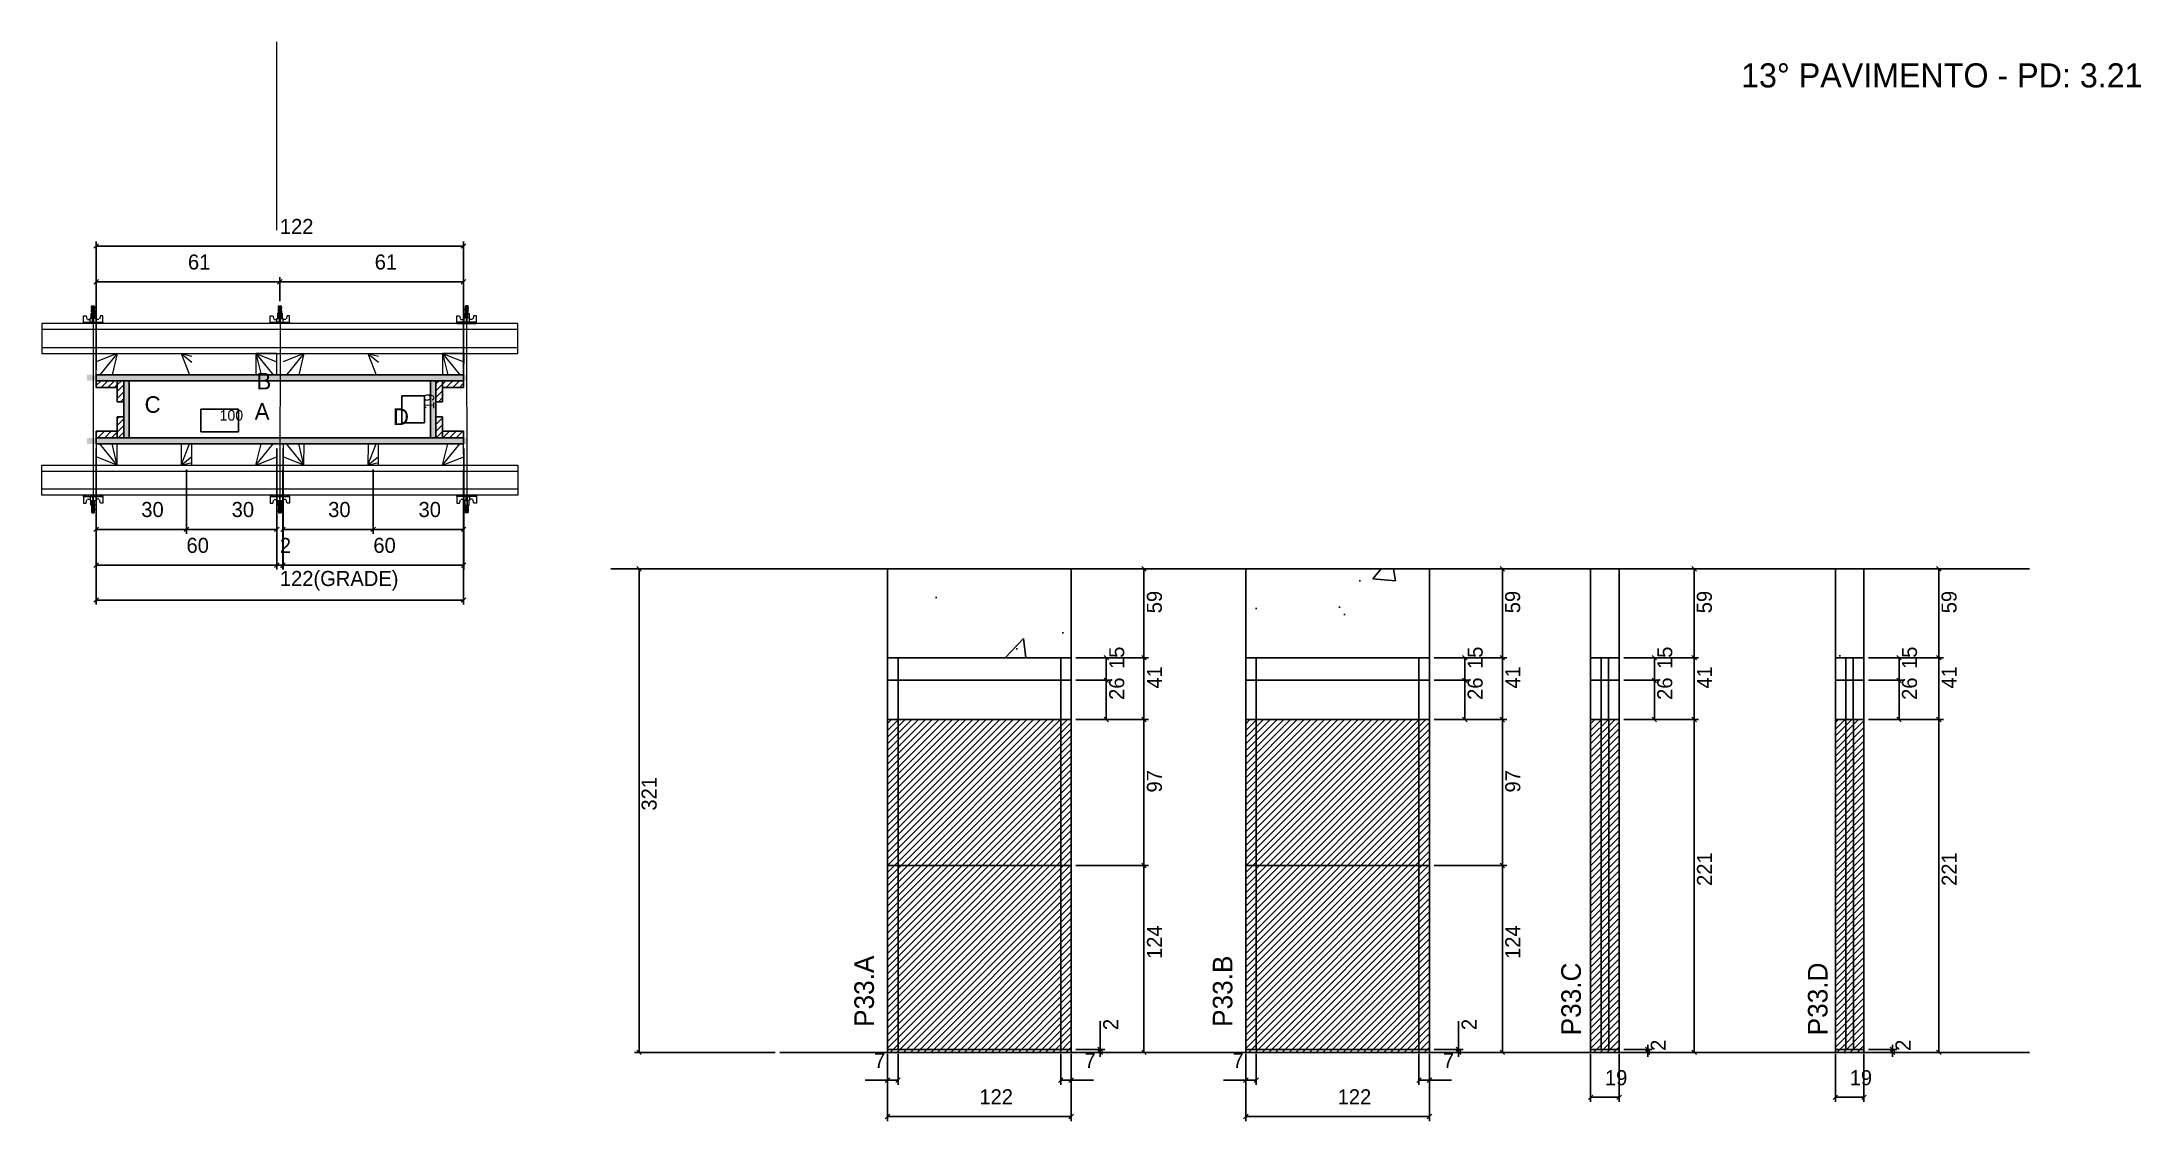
# Model space of a CAD drawing. Header units: metres. Extents: x 4453 to 5847, y 1805 to 2521.
import ezdxf

# ---------------------------------------------------------------- set-up
doc = ezdxf.new("R2010")
doc.units = ezdxf.units.M
for name, color, linetype in [('CHAPA', 7, 'Continuous'), ('COTA', 7, 'Continuous'), ('Hachura', 7, 'Continuous'), ('Madeira', 7, 'Continuous'), ('NIVEL 2° PAV.', 7, 'Continuous'), ('NOMENCLATURA', 7, 'Continuous'), ('Nível', 7, 'Continuous'), ('Painéis', 7, 'Continuous'), ('Perfil Metálico', 7, 'Continuous'), ('SARR_2.2x7', 7, 'Continuous'), ('SARRAFO', 7, 'Continuous'), ('Texto Seção', 7, 'Continuous'), ('TEXTO_GERAL', 7, 'Continuous')]:
    doc.layers.add(name, color=color, linetype=linetype)

msp = doc.modelspace()

# ---------------------------------------------------------------- texts
at = {"layer": 'COTA', "color": 241, "lineweight": 25}
for s, p in [('122', (4610.9, 2393.9)), ('61', (4549.9, 2370.3)), ('61', (4673.9, 2370.3)), ('30', (4518.9, 2206)), ('30', (4578.9, 2206)), ('30', (4643, 2206)), ('30', (4703, 2206)), ('60', (4548.9, 2182.2)), ('2', (4610.9, 2182.1)), ('60', (4673, 2182.2)), ('122(GRADE)', (4610.9, 2160.2))]:
    msp.add_text(s, height=10, dxfattribs=at).set_placement(p)
at = {"layer": 'COTA', "color": 1, "lineweight": 25}
msp.add_text('19', height=7, rotation=90, dxfattribs=at).set_placement((4713.4, 2277.5))
msp.add_text('100', height=7, dxfattribs=at).set_placement((4570.9, 2270))
at = {"layer": 'COTA', "color": 240, "lineweight": 25}
for s, p in [('59', (5196.6, 2142.1)), ('59', (5434.5, 2142.1)), ('59', (5561.8, 2142.1)), ('59', (5724.3, 2142.1)), ('97', (5196.6, 2023.1)), ('97', (5434.6, 2023.1)), ('221', (5561.9, 1961.1)), ('221', (5724.4, 1961.1)), ('124', (5196.7, 1912.6)), ('124', (5434.6, 1912.6)), ('2', (5167.6, 1865.4)), ('2', (5405.6, 1865.4)), ('2', (5531.2, 1851.6)), ('2', (5693.7, 1851.6))]:
    msp.add_text(s, height=10, rotation=90, dxfattribs=at).set_placement(p)
for s, p in [('7', (5005.5, 1840.2)), ('7', (5145.2, 1840.2)), ('7', (5243.5, 1840.2)), ('7', (5383.2, 1840.2)), ('122', (5075.4, 1816.1)), ('122', (5313.3, 1816.1)), ('19', (5490.8, 1828.8)), ('19', (5653.3, 1828.8))]:
    msp.add_text(s, height=10, dxfattribs=at).set_placement(p)
at = {"layer": 'NIVEL 2° PAV.', "color": 240, "lineweight": 25}
msp.add_text('321', height=10, rotation=90, dxfattribs=at).set_placement((4861.1, 2011.1))
at = {"layer": 'NOMENCLATURA', "color": 2, "lineweight": 25}
msp.add_text('13° PAVIMENTO - PD: 3.21', height=16, dxfattribs=at).set_placement((5581.2, 2491.2))
at = {"layer": 'Painéis', "color": 240, "lineweight": 25}
for s, p in [('15', (5171.6, 2105.1)), ('15', (5409.6, 2105.1)), ('15', (5535.5, 2105.1)), ('15', (5698, 2105.1)), ('41', (5196.7, 2092.1)), ('41', (5434.6, 2092.1)), ('41', (5561.9, 2092.1)), ('41', (5724.4, 2092.1)), ('26', (5171.6, 2084.6)), ('26', (5409.6, 2084.6)), ('26', (5535.5, 2084.6)), ('26', (5698, 2084.6))]:
    msp.add_text(s, height=10, rotation=90, dxfattribs=at).set_placement(p)
at = {"layer": 'Texto Seção', "color": 7, "lineweight": 15}
for s, p in [('P33.A', (5005.4, 1867.5)), ('P33.B', (5243.4, 1867.5)), ('P33.C', (5474.8, 1861.9)), ('P33.D', (5638.6, 1861.9))]:
    msp.add_text(s, height=13, rotation=90, dxfattribs=at).set_placement(p)
at = {"layer": 'TEXTO_GERAL', "color": 7, "lineweight": 25}
for s, p in [('B', (4595.4, 2290.7)), ('C', (4521.1, 2275.2)), ('A', (4594.2, 2270.6)), ('D', (4686, 2267.1))]:
    msp.add_text(s, height=11, dxfattribs=at).set_placement(p)

# ---------------------------------------------------------------- hatches: boundary and pattern name
at = {"layer": 'COTA'}
h = msp.add_hatch(dxfattribs=at)
h.set_pattern_fill('AR-CONC')
h.paths.add_polyline_path([(5014.4, 2171.6), (5014.4, 2112.6), (5136.4, 2112.6), (5136.4, 2171.6), (5014.4, 2171.6)])
h = msp.add_hatch(dxfattribs=at)
h.set_pattern_fill('AR-CONC')
h.paths.add_polyline_path([(5252.3, 2171.6), (5252.3, 2112.6), (5374.3, 2112.6), (5374.3, 2171.6), (5252.3, 2171.6)])
h = msp.add_hatch(dxfattribs=at)
h.set_pattern_fill('AR-CONC')
h.paths.add_polyline_path([(5500.3, 2112.6), (5500.3, 2171.6), (5481.3, 2171.6), (5481.3, 2112.6), (5500.3, 2112.6)])
h = msp.add_hatch(dxfattribs=at)
h.set_pattern_fill('AR-CONC')
h.paths.add_polyline_path([(5662.8, 2112.6), (5662.8, 2171.6), (5643.8, 2171.6), (5643.8, 2112.6), (5662.8, 2112.6)])
at = {"layer": 'Hachura'}
h = msp.add_hatch(color=7, dxfattribs=at)
h.dxf.hatch_style = 1
h.paths.add_polyline_path([(4482.9, 2296.5), (4482.9, 2300.5), (4734.9, 2300.5), (4734.9, 2296.5), (4482.9, 2296.5), (4482.9, 2296.5)])
h = msp.add_hatch(dxfattribs=at)
h.set_pattern_fill('ANSI31')
h.paths.add_polyline_path([(4502.9, 2296.5), (4502.9, 2292.1), (4488.9, 2292.1), (4488.9, 2296.5), (4502.9, 2296.5)])
h = msp.add_hatch(dxfattribs=at)
h.set_pattern_fill('ANSI31')
h.paths.add_polyline_path([(4507.3, 2296.5), (4502.9, 2296.5), (4502.9, 2282.5), (4507.3, 2282.5), (4507.3, 2296.5)])
h = msp.add_hatch(color=7, dxfattribs=at)
h.dxf.hatch_style = 1
h.paths.add_polyline_path([(4510.9, 2296.5), (4507.3, 2296.5), (4507.3, 2258.5), (4510.9, 2258.5), (4510.9, 2296.5)])
h = msp.add_hatch(color=7, dxfattribs=at)
h.dxf.hatch_style = 1
h.paths.add_polyline_path([(4510.9, 2296.5), (4507.3, 2296.5), (4507.3, 2258.5), (4510.9, 2258.5), (4510.9, 2296.5)])
h = msp.add_hatch(color=7, dxfattribs=at)
h.dxf.hatch_style = 1
h.paths.add_polyline_path([(4714.5, 2296.5), (4710.9, 2296.5), (4710.9, 2258.5), (4714.5, 2258.5), (4714.5, 2296.5)])
h = msp.add_hatch(color=7, dxfattribs=at)
h.dxf.hatch_style = 1
h.paths.add_polyline_path([(4714.5, 2296.5), (4710.9, 2296.5), (4710.9, 2258.5), (4714.5, 2258.5), (4714.5, 2296.5)])
h = msp.add_hatch(dxfattribs=at)
h.set_pattern_fill('ANSI31')
h.paths.add_polyline_path([(4718.9, 2296.5), (4714.5, 2296.5), (4714.5, 2282.5), (4718.9, 2282.5), (4718.9, 2296.5)])
h = msp.add_hatch(dxfattribs=at)
h.set_pattern_fill('ANSI31')
h.paths.add_polyline_path([(4718.9, 2296.5), (4718.9, 2292.1), (4732.9, 2292.1), (4732.9, 2296.5), (4718.9, 2296.5)])
h = msp.add_hatch(dxfattribs=at)
h.set_pattern_fill('ANSI31')
h.paths.add_polyline_path([(4507.3, 2258.5), (4502.9, 2258.5), (4502.9, 2272.5), (4507.3, 2272.5), (4507.3, 2258.5)])
h = msp.add_hatch(dxfattribs=at)
h.set_pattern_fill('ANSI31')
h.paths.add_polyline_path([(4718.9, 2258.5), (4714.5, 2258.5), (4714.5, 2272.5), (4718.9, 2272.5), (4718.9, 2258.5)])
h = msp.add_hatch(color=7, dxfattribs=at)
h.dxf.hatch_style = 1
h.paths.add_polyline_path([(4482.9, 2258.5), (4482.9, 2254.5), (4734.9, 2254.5), (4734.9, 2258.5), (4482.9, 2258.5), (4482.9, 2258.5)])
h = msp.add_hatch(dxfattribs=at)
h.set_pattern_fill('ANSI31')
h.paths.add_polyline_path([(4502.9, 2258.5), (4502.9, 2262.9), (4488.9, 2262.9), (4488.9, 2258.5), (4502.9, 2258.5)])
h = msp.add_hatch(dxfattribs=at)
h.set_pattern_fill('ANSI31')
h.paths.add_polyline_path([(4718.9, 2258.5), (4718.9, 2262.9), (4732.9, 2262.9), (4732.9, 2258.5), (4718.9, 2258.5)])
h = msp.add_hatch(dxfattribs=at)
h.set_pattern_fill('ANSI31')
h.paths.add_polyline_path([(5136.4, 2071.6), (5014.4, 2071.6), (5014.4, 1850.6), (5136.4, 1850.6), (5136.4, 2071.6)])
h = msp.add_hatch(dxfattribs=at)
h.set_pattern_fill('ANSI31')
h.paths.add_polyline_path([(5374.3, 2071.6), (5252.3, 2071.6), (5252.3, 1850.6), (5374.3, 1850.6), (5374.3, 2071.6)])
h = msp.add_hatch(dxfattribs=at)
h.set_pattern_fill('ANSI31')
h.paths.add_polyline_path([(5500.3, 2071.6), (5481.3, 2071.6), (5481.3, 1850.6), (5500.3, 1850.6), (5500.3, 2071.6), (5500.3, 2071.6)])
h = msp.add_hatch(dxfattribs=at)
h.set_pattern_fill('ANSI31')
h.paths.add_polyline_path([(5662.8, 2071.6), (5643.8, 2071.6), (5643.8, 1850.6), (5662.8, 1850.6), (5662.8, 2071.6), (5662.8, 2071.6)])

# ---------------------------------------------------------------- linework, layer by layer
at = {"layer": 'CHAPA', "color": 1, "lineweight": 25}
for points in [[(4488.9, 2296.5), (4488.9, 2300.5), (4732.9, 2300.5), (4732.9, 2296.5)], [(4488.9, 2296.5), (4488.9, 2300.5), (4732.9, 2300.5), (4732.9, 2296.5)], [(4510.9, 2296.5), (4507.3, 2296.5), (4507.3, 2258.5), (4510.9, 2258.5)], [(4510.9, 2296.5), (4507.3, 2296.5), (4507.3, 2258.5), (4510.9, 2258.5)], [(4714.5, 2296.5), (4710.9, 2296.5), (4710.9, 2258.5), (4714.5, 2258.5)], [(4714.5, 2296.5), (4710.9, 2296.5), (4710.9, 2258.5), (4714.5, 2258.5)], [(4488.9, 2258.5), (4488.9, 2254.5), (4732.9, 2254.5), (4732.9, 2258.5)], [(4488.9, 2258.5), (4488.9, 2254.5), (4732.9, 2254.5), (4732.9, 2258.5)]]:
    msp.add_lwpolyline(points, close=True, dxfattribs=at)
at = {"layer": 'COTA', "color": 0, "lineweight": 25}
for p, q in [((4490.4, 2387.4), (4487.4, 2384.4)), ((4731.4, 2384.4), (4734.4, 2387.4)), ((4490.4, 2363.7), (4487.4, 2360.7)), ((4612.4, 2363.7), (4609.4, 2360.7)), ((4609.4, 2360.7), (4612.4, 2363.7)), ((4731.4, 2360.7), (4734.4, 2363.7)), ((4490.4, 2199.3), (4487.4, 2196.3)), ((4547.4, 2196.3), (4550.4, 2199.3)), ((4550.4, 2199.3), (4547.4, 2196.3)), ((4607.4, 2196.3), (4610.4, 2199.3)), ((4614.5, 2199.3), (4611.5, 2196.3)), ((4671.4, 2196.3), (4674.4, 2199.3)), ((4674.4, 2199.3), (4671.4, 2196.3)), ((4731.5, 2196.3), (4734.5, 2199.3)), ((4490.4, 2175.6), (4487.4, 2172.6)), ((4607.4, 2172.6), (4610.4, 2175.6)), ((4607.4, 2172.6), (4610.4, 2175.6)), ((4614.4, 2175.6), (4611.4, 2172.6)), ((4614.5, 2175.6), (4611.5, 2172.6)), ((4731.5, 2172.6), (4734.5, 2175.6)), ((5186.2, 2170.1), (5183.2, 2173.1)), ((5424.2, 2170.1), (5421.2, 2173.1)), ((5551.5, 2170.1), (5548.5, 2173.1)), ((5714, 2170.1), (5711, 2173.1)), ((4490.4, 2152.4), (4487.4, 2149.4)), ((4731.4, 2149.4), (4734.4, 2152.4)), ((5183.2, 2114.1), (5186.2, 2111.1)), ((5421.2, 2114.1), (5424.2, 2111.1)), ((5548.5, 2114.1), (5551.5, 2111.1)), ((5711, 2114.1), (5714, 2111.1)), ((5186.2, 2070.1), (5183.2, 2073.1)), ((5424.2, 2070.1), (5421.2, 2073.1)), ((5551.5, 2070.1), (5548.5, 2073.1)), ((5714, 2070.1), (5711, 2073.1)), ((5186.2, 1973.1), (5183.2, 1976.1)), ((5183.2, 1976.1), (5186.2, 1973.1)), ((5424.2, 1973.1), (5421.2, 1976.1)), ((5421.2, 1976.1), (5424.2, 1973.1)), ((5154.1, 1854.1), (5157.1, 1851.1)), ((5392.1, 1854.1), (5395.1, 1851.1)), ((5517.7, 1854.1), (5520.7, 1851.1)), ((5680.2, 1854.1), (5683.2, 1851.1)), ((5157.1, 1849.1), (5154.1, 1852.1)), ((5183.2, 1852.1), (5186.2, 1849.1)), ((5395.1, 1849.1), (5392.1, 1852.1)), ((5421.2, 1852.1), (5424.2, 1849.1)), ((5520.7, 1849.1), (5517.7, 1852.1)), ((5548.5, 1852.1), (5551.5, 1849.1)), ((5683.2, 1849.1), (5680.2, 1852.1)), ((5711, 1852.1), (5714, 1849.1)), ((5015.9, 1833.6), (5012.9, 1830.6)), ((5019.9, 1830.6), (5022.9, 1833.6)), ((5130.9, 1833.6), (5127.9, 1830.6)), ((5134.9, 1830.6), (5137.9, 1833.6)), ((5253.8, 1833.6), (5250.8, 1830.6)), ((5257.8, 1830.6), (5260.8, 1833.6)), ((5368.8, 1833.6), (5365.8, 1830.6)), ((5372.8, 1830.6), (5375.8, 1833.6)), ((5482.8, 1822.3), (5479.8, 1819.3)), ((5498.8, 1819.3), (5501.8, 1822.3)), ((5645.3, 1822.3), (5642.3, 1819.3)), ((5661.3, 1819.3), (5664.3, 1822.3)), ((5015.9, 1809.5), (5012.9, 1806.5)), ((5134.9, 1806.5), (5137.9, 1809.5)), ((5253.8, 1809.5), (5250.8, 1806.5)), ((5372.8, 1806.5), (5375.8, 1809.5))]:
    msp.add_line(p, q, dxfattribs=at)
at = {"layer": 'COTA', "color": 241, "lineweight": 25}
for p, q in [((4488.9, 2303.5), (4488.9, 2388.9)), ((4732.9, 2385.9), (4488.9, 2385.9)), ((4732.9, 2303.5), (4732.9, 2388.9)), ((4488.9, 2337.5), (4488.9, 2365.2)), ((4488.9, 2362.2), (4610.9, 2362.2)), ((4610.9, 2349.3), (4610.9, 2365.2)), ((4610.9, 2349.3), (4610.9, 2365.2)), ((4732.9, 2362.2), (4610.9, 2362.2)), ((4732.9, 2337.5), (4732.9, 2365.2)), ((4488.9, 2251.5), (4488.9, 2171.1)), ((4608.9, 2251.5), (4608.9, 2171.1)), ((4613, 2251.5), (4613, 2171.1)), ((4733, 2251.5), (4733, 2171.1)), ((4488.9, 2237.5), (4488.9, 2147.9)), ((4548.9, 2237.5), (4548.9, 2194.8)), ((4548.9, 2237.5), (4548.9, 2194.8)), ((4608.9, 2237.5), (4608.9, 2171.1)), ((4612.9, 2237.5), (4612.9, 2171.1)), ((4672.9, 2237.5), (4672.9, 2194.8)), ((4672.9, 2237.5), (4672.9, 2194.8)), ((4732.9, 2237.5), (4732.9, 2147.9)), ((4488.9, 2217.5), (4488.9, 2194.8)), ((4613, 2217.5), (4613, 2194.8)), ((4608.9, 2208.5), (4608.9, 2194.8)), ((4733, 2208.4), (4733, 2194.8)), ((4488.9, 2197.8), (4548.9, 2197.8)), ((4608.9, 2197.8), (4548.9, 2197.8)), ((4613, 2197.8), (4672.9, 2197.8)), ((4733, 2197.8), (4672.9, 2197.8)), ((4488.9, 2174.1), (4608.9, 2174.1)), ((4608.9, 2174.1), (4605.9, 2174.1)), ((4608.9, 2174.1), (4612.9, 2174.1)), ((4612.9, 2174.1), (4615.9, 2174.1)), ((4613, 2174.1), (4733, 2174.1)), ((5014.4, 2112.6), (5014.4, 2171.6)), ((5136.4, 2171.6), (5014.4, 2171.6)), ((5136.4, 2112.6), (5136.4, 2171.6)), ((5374.3, 2171.6), (5252.3, 2171.6)), ((5252.3, 2112.6), (5252.3, 2171.6)), ((5374.3, 2112.6), (5374.3, 2171.6)), ((4732.9, 2150.9), (4488.9, 2150.9))]:
    msp.add_line(p, q, dxfattribs=at)
at = {"layer": 'COTA', "color": 180, "lineweight": 25}
for p, q in [((4706.9, 2286.5), (4691.9, 2286.5)), ((4691.9, 2286.5), (4691.9, 2268.5)), ((4706.9, 2268.5), (4706.9, 2286.5)), ((4583.4, 2277.5), (4558.4, 2277.5)), ((4558.4, 2277.5), (4558.4, 2262.5)), ((4583.4, 2262.5), (4583.4, 2277.5)), ((4558.4, 2262.5), (4583.4, 2262.5)), ((4691.9, 2268.5), (4706.9, 2268.5))]:
    msp.add_line(p, q, dxfattribs=at)
at = {"layer": 'COTA', "color": 4, "lineweight": 25}
for p, q in [((5139.4, 2171.6), (5187.7, 2171.6)), ((5184.7, 2112.6), (5184.7, 2171.6)), ((5377.3, 2171.6), (5425.7, 2171.6)), ((5422.7, 2112.6), (5422.7, 2171.6)), ((5503.3, 2171.6), (5553, 2171.6)), ((5550, 2112.6), (5550, 2171.6)), ((5665.8, 2171.6), (5715.5, 2171.6)), ((5712.5, 2112.6), (5712.5, 2171.6)), ((5139.4, 2112.6), (5187.7, 2112.6)), ((5377.3, 2112.6), (5425.7, 2112.6)), ((5503.3, 2112.6), (5553, 2112.6)), ((5665.8, 2112.6), (5715.5, 2112.6)), ((5139.4, 2071.6), (5187.7, 2071.6)), ((5184.7, 1974.6), (5184.7, 2071.6)), ((5377.3, 2071.6), (5425.7, 2071.6)), ((5422.7, 1974.6), (5422.7, 2071.6)), ((5503.3, 2071.6), (5553, 2071.6)), ((5550, 1850.6), (5550, 2071.6)), ((5665.8, 2071.6), (5715.5, 2071.6)), ((5712.5, 1850.6), (5712.5, 2071.6)), ((5139.4, 1974.6), (5187.7, 1974.6)), ((5177.2, 1974.6), (5187.7, 1974.6)), ((5184.7, 1850.6), (5184.7, 1974.6)), ((5377.3, 1974.6), (5425.7, 1974.6)), ((5415.2, 1974.6), (5425.7, 1974.6)), ((5422.7, 1850.6), (5422.7, 1974.6)), ((5155.6, 1852.6), (5155.6, 1871.4)), ((5393.6, 1852.6), (5393.6, 1871.4)), ((5519.2, 1852.6), (5519.2, 1855.6)), ((5681.7, 1852.6), (5681.7, 1855.6)), ((5014.4, 1849.6), (5014.4, 1805)), ((5014.4, 1847.6), (5014.4, 1829.1)), ((5021.4, 1849.6), (5021.4, 1829.1)), ((5129.4, 1849.6), (5129.4, 1829.1)), ((5136.4, 1849.6), (5136.4, 1805)), ((5136.4, 1847.6), (5136.4, 1829.1)), ((5139.4, 1852.6), (5158.6, 1852.6)), ((5139.4, 1850.6), (5158.6, 1850.6)), ((5139.4, 1850.6), (5187.7, 1850.6)), ((5155.6, 1850.6), (5155.6, 1852.6)), ((5155.6, 1850.6), (5155.6, 1847.6)), ((5252.3, 1849.6), (5252.3, 1805)), ((5252.3, 1847.6), (5252.3, 1829.1)), ((5259.3, 1849.6), (5259.3, 1829.1)), ((5367.3, 1849.6), (5367.3, 1829.1)), ((5374.3, 1849.6), (5374.3, 1805)), ((5374.3, 1847.6), (5374.3, 1829.1)), ((5377.3, 1852.6), (5396.6, 1852.6)), ((5377.3, 1850.6), (5396.6, 1850.6)), ((5377.3, 1850.6), (5425.7, 1850.6)), ((5393.6, 1850.6), (5393.6, 1852.6)), ((5393.6, 1850.6), (5393.6, 1847.6)), ((5481.3, 1849.6), (5481.3, 1817.8)), ((5500.3, 1849.6), (5500.3, 1817.8)), ((5503.3, 1852.6), (5522.2, 1852.6)), ((5503.3, 1850.6), (5522.2, 1850.6)), ((5503.3, 1850.6), (5553, 1850.6)), ((5519.2, 1850.6), (5519.2, 1852.6)), ((5519.2, 1850.6), (5519.2, 1847.6)), ((5643.8, 1849.6), (5643.8, 1817.8)), ((5662.8, 1849.6), (5662.8, 1817.8)), ((5665.8, 1852.6), (5684.7, 1852.6)), ((5665.8, 1850.6), (5684.7, 1850.6)), ((5665.8, 1850.6), (5715.5, 1850.6)), ((5681.7, 1850.6), (5681.7, 1852.6)), ((5681.7, 1850.6), (5681.7, 1847.6)), ((5014.4, 1832.1), (4999.6, 1832.1)), ((5021.4, 1832.1), (5014.4, 1832.1)), ((5129.4, 1832.1), (5136.4, 1832.1)), ((5136.4, 1832.1), (5151.1, 1832.1)), ((5252.3, 1832.1), (5237.6, 1832.1)), ((5259.3, 1832.1), (5252.3, 1832.1)), ((5367.3, 1832.1), (5374.3, 1832.1)), ((5374.3, 1832.1), (5389, 1832.1)), ((5481.3, 1820.8), (5500.3, 1820.8)), ((5643.8, 1820.8), (5662.8, 1820.8)), ((5136.4, 1808), (5014.4, 1808)), ((5374.3, 1808), (5252.3, 1808))]:
    msp.add_line(p, q, dxfattribs=at)
at = {"layer": 'COTA', "color": 241, "lineweight": 25}
for points in [[(5500.3, 2112.6), (5500.3, 2171.6), (5481.3, 2171.6), (5481.3, 2112.6)], [(5662.8, 2112.6), (5662.8, 2171.6), (5643.8, 2171.6), (5643.8, 2112.6)]]:
    msp.add_lwpolyline(points, dxfattribs=at)
at = {"layer": 'Hachura', "color": 0, "lineweight": 9}
for p, q in [((4485.8, 2345.5), (4488, 2344.5)), ((4487.9, 2344.2), (4485.8, 2345.3)), ((4485.8, 2344.4), (4488, 2343.3)), ((4487.9, 2343.1), (4485.8, 2344.1)), ((4485.8, 2343.2), (4488, 2342.1)), ((4487.9, 2341.9), (4485.8, 2343)), ((4487.1, 2341.2), (4485.8, 2341.8)), ((4485.9, 2346), (4486.2, 2346.3)), ((4485.9, 2345.6), (4485.9, 2346)), ((4487.8, 2346), (4485.9, 2346)), ((4485.9, 2345.6), (4487.8, 2344.7)), ((4485.9, 2345.6), (4487.8, 2344.7)), ((4485.9, 2344.5), (4485.9, 2345.1)), ((4487.8, 2344.2), (4485.9, 2345.1)), ((4485.9, 2344.5), (4487.8, 2343.5)), ((4485.9, 2343.3), (4485.9, 2344)), ((4487.8, 2343), (4485.9, 2344)), ((4485.9, 2343.7), (4485.9, 2344)), ((4485.9, 2343.3), (4487.8, 2342.3)), ((4485.9, 2342.2), (4485.9, 2342.8)), ((4487.8, 2341.8), (4485.9, 2342.8)), ((4485.9, 2342.2), (4487.8, 2341.2)), ((4486.8, 2341.2), (4485.9, 2341.6)), ((4485.9, 2341.2), (4485.9, 2341.6)), ((4486.2, 2346.3), (4487.5, 2346.3)), ((4487.8, 2345.3), (4486.6, 2346)), ((4487.9, 2345.4), (4486.8, 2346)), ((4487.3, 2346), (4488, 2345.6)), ((4487.8, 2346), (4487.5, 2346.3)), ((4487.6, 2346), (4487.8, 2345.8)), ((4487.8, 2345.3), (4487.8, 2344.7)), ((4487.8, 2343.5), (4487.8, 2344.2)), ((4487.8, 2342.8), (4487.8, 2343)), ((4487.8, 2342.8), (4487.8, 2342.3)), ((4487.8, 2341.8), (4487.8, 2341.2)), ((4609.8, 2345.5), (4612, 2344.4)), ((4612, 2344.2), (4609.8, 2345.3)), ((4609.8, 2344.4), (4612, 2343.3)), ((4612, 2343), (4609.8, 2344.1)), ((4609.8, 2343.2), (4612, 2342.1)), ((4612, 2341.9), (4609.8, 2343)), ((4611.1, 2341.2), (4609.8, 2341.8)), ((4609.9, 2345.9), (4610.2, 2346.3)), ((4609.9, 2345.6), (4609.9, 2345.9)), ((4611.9, 2345.9), (4609.9, 2345.9)), ((4609.9, 2345.6), (4611.9, 2344.6)), ((4609.9, 2345.6), (4611.9, 2344.6)), ((4609.9, 2344.5), (4609.9, 2345.1)), ((4611.9, 2344.1), (4609.9, 2345.1)), ((4609.9, 2344.5), (4611.9, 2343.5)), ((4609.9, 2343.3), (4609.9, 2343.9)), ((4611.9, 2343), (4609.9, 2343.9)), ((4609.9, 2343.7), (4609.9, 2343.9)), ((4609.9, 2343.3), (4611.9, 2342.3)), ((4609.9, 2342.1), (4609.9, 2342.8)), ((4611.9, 2341.8), (4609.9, 2342.8)), ((4609.9, 2342.1), (4611.9, 2341.2)), ((4610.2, 2346.3), (4611.5, 2346.3)), ((4611.9, 2345.3), (4610.6, 2345.9)), ((4612, 2345.4), (4610.8, 2345.9)), ((4611.3, 2345.9), (4612, 2345.6)), ((4611.9, 2345.9), (4611.5, 2346.3)), ((4611.6, 2345.9), (4611.9, 2345.8)), ((4611.9, 2345.3), (4611.9, 2344.6)), ((4611.9, 2343.5), (4611.9, 2344.1)), ((4611.9, 2342.8), (4611.9, 2343)), ((4611.9, 2342.8), (4611.9, 2342.3)), ((4611.9, 2341.8), (4611.9, 2341.2)), ((4734.6, 2346), (4733.9, 2345.6)), ((4733.9, 2345.4), (4735.1, 2346)), ((4736.1, 2345.5), (4733.9, 2344.5)), ((4733.9, 2344.2), (4736.1, 2345.3)), ((4736.1, 2344.4), (4733.9, 2343.3)), ((4733.9, 2343.1), (4736.1, 2344.1)), ((4736.1, 2343.2), (4733.9, 2342.1)), ((4733.9, 2341.9), (4736.1, 2343)), ((4734, 2346), (4734.4, 2346.3)), ((4734.3, 2346), (4734, 2345.8)), ((4734, 2345.3), (4735.3, 2346)), ((4734, 2346), (4736, 2346)), ((4736, 2345.6), (4734, 2344.7)), ((4736, 2345.6), (4734, 2344.7)), ((4734, 2345.3), (4734, 2344.7)), ((4734, 2344.2), (4736, 2345.1)), ((4736, 2344.5), (4734, 2343.5)), ((4734, 2343.5), (4734, 2344.2)), ((4734, 2343), (4736, 2344)), ((4736, 2343.3), (4734, 2342.3)), ((4734, 2342.8), (4734, 2343)), ((4734, 2342.8), (4734, 2342.3)), ((4734, 2341.8), (4736, 2342.8)), ((4736, 2342.2), (4734, 2341.2)), ((4734, 2341.8), (4734, 2341.2)), ((4735.7, 2346.3), (4734.4, 2346.3)), ((4734.8, 2341.2), (4736.1, 2341.8)), ((4735.1, 2341.2), (4736, 2341.6)), ((4736, 2346), (4735.7, 2346.3)), ((4736, 2345.6), (4736, 2346)), ((4736, 2344.5), (4736, 2345.1)), ((4736, 2343.3), (4736, 2344)), ((4736, 2343.7), (4736, 2344)), ((4736, 2342.2), (4736, 2342.8)), ((4736, 2341.2), (4736, 2341.6)), ((4480.5, 2334.5), (4480.5, 2339.6)), ((4480.5, 2339.6), (4482.2, 2339.6)), ((4480.5, 2335.4), (4493.4, 2335.4)), ((4480.5, 2335.4), (4485.7, 2335.4)), ((4493.4, 2334.5), (4480.5, 2334.5)), ((4480.6, 2335.4), (4480.6, 2334.5)), ((4480.8, 2335.4), (4480.8, 2334.5)), ((4481.2, 2335.4), (4481.2, 2334.5)), ((4481.6, 2335.4), (4481.6, 2334.5)), ((4482.2, 2339.6), (4482.8, 2337.4)), ((4482.5, 2335.4), (4482.5, 2334.5)), ((4483.1, 2337.2), (4485, 2337.2)), ((4483.9, 2335.4), (4483.9, 2334.5)), ((4492.4, 2334.5), (4484.6, 2334.5)), ((4485, 2338), (4488.9, 2338)), ((4485, 2335.4), (4485, 2338)), ((4486.9, 2335.4), (4485, 2335.4)), ((4488.6, 2341.2), (4485.3, 2341.2)), ((4485.3, 2341.2), (4485.3, 2338)), ((4488.6, 2341.1), (4485.3, 2341.1)), ((4485.7, 2335.4), (4486.3, 2335.4)), ((4486, 2335.1), (4486, 2335.3)), ((4486, 2334.6), (4486, 2335.1)), ((4486.3, 2341.2), (4486.3, 2338)), ((4486.6, 2335.4), (4486.6, 2337.4)), ((4486.9, 2335.4), (4486.9, 2334.5)), ((4487.1, 2337.4), (4487.1, 2335.4)), ((4487.8, 2341.2), (4487.8, 2338)), ((4487.9, 2335.3), (4487.9, 2334.8)), ((4488.6, 2338), (4488.6, 2341.2)), ((4488.9, 2338), (4488.6, 2338)), ((4488.9, 2338), (4488.6, 2338)), ((4488.9, 2338), (4488.9, 2335.4)), ((4490.8, 2337.2), (4488.9, 2337.2)), ((4490, 2335.4), (4490, 2334.5)), ((4491.7, 2339.6), (4491.1, 2337.4)), ((4491.4, 2335.4), (4491.4, 2334.5)), ((4493.4, 2339.6), (4491.7, 2339.6)), ((4492.2, 2335.4), (4492.2, 2334.5)), ((4492.7, 2335.4), (4492.7, 2334.5)), ((4493, 2335.4), (4493, 2334.5)), ((4493.3, 2335.4), (4493.3, 2334.5)), ((4493.4, 2335.4), (4493.4, 2339.6)), ((4493.4, 2335.4), (4493.4, 2334.5)), ((4604.5, 2334.5), (4604.5, 2339.6)), ((4604.5, 2339.6), (4606.2, 2339.6)), ((4604.5, 2335.4), (4617.4, 2335.4)), ((4604.5, 2335.4), (4609.7, 2335.4)), ((4617.4, 2334.5), (4604.5, 2334.5)), ((4604.6, 2335.4), (4604.6, 2334.5)), ((4604.9, 2335.4), (4604.9, 2334.5)), ((4605.2, 2335.4), (4605.2, 2334.5)), ((4605.7, 2335.4), (4605.7, 2334.5)), ((4606.2, 2339.6), (4606.8, 2337.4)), ((4606.5, 2335.4), (4606.5, 2334.5)), ((4607.1, 2337.2), (4609, 2337.2)), ((4607.9, 2335.4), (4607.9, 2334.5)), ((4616.4, 2334.5), (4608.6, 2334.5)), ((4609, 2337.9), (4612.9, 2337.9)), ((4609, 2335.4), (4609, 2337.9)), ((4611, 2335.4), (4609, 2335.4)), ((4612.6, 2341.2), (4609.3, 2341.2)), ((4609.3, 2341.2), (4609.3, 2337.9)), ((4612.6, 2341.1), (4609.3, 2341.1)), ((4609.7, 2335.4), (4610.3, 2335.4)), ((4610.8, 2341.2), (4609.9, 2341.6)), ((4609.9, 2341.2), (4609.9, 2341.6)), ((4610, 2335), (4610, 2335.3)), ((4610, 2334.6), (4610, 2335)), ((4610.3, 2341.2), (4610.3, 2337.9)), ((4610.6, 2335.4), (4610.6, 2337.4)), ((4610.9, 2335.4), (4610.9, 2334.5)), ((4611.2, 2337.4), (4611.2, 2335.4)), ((4611.9, 2341.2), (4611.9, 2337.9)), ((4611.9, 2335.2), (4611.9, 2334.8)), ((4612.6, 2337.9), (4612.6, 2341.2)), ((4612.9, 2337.9), (4612.6, 2337.9)), ((4612.9, 2337.9), (4612.6, 2337.9)), ((4612.9, 2337.9), (4612.9, 2335.4)), ((4614.8, 2337.2), (4612.9, 2337.2)), ((4614, 2335.4), (4614, 2334.5)), ((4615.7, 2339.6), (4615.1, 2337.4)), ((4615.4, 2335.4), (4615.4, 2334.5)), ((4617.4, 2339.6), (4615.7, 2339.6)), ((4616.3, 2335.4), (4616.3, 2334.5)), ((4616.7, 2335.4), (4616.7, 2334.5)), ((4617.1, 2335.4), (4617.1, 2334.5)), ((4617.3, 2335.4), (4617.3, 2334.5)), ((4617.4, 2335.4), (4617.4, 2339.6)), ((4617.4, 2335.4), (4617.4, 2334.5)), ((4728.5, 2335.4), (4728.5, 2339.6)), ((4728.5, 2339.6), (4730.2, 2339.6)), ((4741.4, 2335.4), (4728.5, 2335.4)), ((4728.5, 2335.4), (4728.5, 2334.5)), ((4728.5, 2334.5), (4741.4, 2334.5)), ((4728.6, 2335.4), (4728.6, 2334.5)), ((4728.8, 2335.4), (4728.8, 2334.5)), ((4729.2, 2335.4), (4729.2, 2334.5)), ((4729.5, 2334.5), (4737.3, 2334.5)), ((4729.6, 2335.4), (4729.6, 2334.5)), ((4730.2, 2339.6), (4730.8, 2337.4)), ((4730.5, 2335.4), (4730.5, 2334.5)), ((4731.1, 2337.2), (4733, 2337.2)), ((4731.9, 2335.4), (4731.9, 2334.5)), ((4736.9, 2338), (4733, 2338)), ((4733, 2338), (4733, 2335.4)), ((4733, 2338), (4733.3, 2338)), ((4733, 2338), (4733.3, 2338)), ((4733.3, 2341.2), (4736.6, 2341.2)), ((4733.3, 2338), (4733.3, 2341.2)), ((4733.3, 2341.1), (4736.6, 2341.1)), ((4734, 2341.2), (4734, 2338)), ((4734, 2335.3), (4734, 2334.8)), ((4734.7, 2337.4), (4734.7, 2335.4)), ((4734.9, 2335.4), (4736.9, 2335.4)), ((4735, 2335.4), (4735, 2334.5)), ((4735.3, 2335.4), (4735.3, 2337.4)), ((4735.6, 2341.2), (4735.6, 2338)), ((4736.2, 2335.4), (4735.6, 2335.4)), ((4735.9, 2335.1), (4735.9, 2335.3)), ((4735.9, 2334.6), (4735.9, 2335.1)), ((4741.4, 2335.4), (4736.2, 2335.4)), ((4736.6, 2341.2), (4736.6, 2338)), ((4736.9, 2335.4), (4736.9, 2338)), ((4738.8, 2337.2), (4736.9, 2337.2)), ((4738, 2335.4), (4738, 2334.5)), ((4739.7, 2339.6), (4739.1, 2337.4)), ((4739.4, 2335.4), (4739.4, 2334.5)), ((4741.4, 2339.6), (4739.7, 2339.6)), ((4740.2, 2335.4), (4740.2, 2334.5)), ((4740.7, 2335.4), (4740.7, 2334.5)), ((4741, 2335.4), (4741, 2334.5)), ((4741.3, 2335.4), (4741.3, 2334.5)), ((4741.4, 2334.5), (4741.4, 2339.6)), ((4493.4, 2220.5), (4480.5, 2220.5)), ((4480.5, 2220.5), (4480.5, 2215.3)), ((4480.5, 2219.6), (4493.4, 2219.6)), ((4480.5, 2219.6), (4485.7, 2219.6)), ((4480.6, 2219.6), (4480.6, 2220.5)), ((4480.8, 2219.6), (4480.8, 2220.5)), ((4481.2, 2219.6), (4481.2, 2220.5)), ((4481.6, 2219.6), (4481.6, 2220.5)), ((4482.2, 2215.3), (4482.8, 2217.5)), ((4482.5, 2219.6), (4482.5, 2220.5)), ((4483.1, 2217.8), (4485, 2217.8)), ((4483.9, 2219.6), (4483.9, 2220.5)), ((4492.4, 2220.5), (4484.6, 2220.5)), ((4486.9, 2219.6), (4485, 2219.6)), ((4485, 2219.6), (4485, 2217)), ((4485, 2217), (4488.9, 2217)), ((4485.3, 2213.8), (4485.3, 2217)), ((4485.7, 2219.6), (4486.3, 2219.6)), ((4486, 2220.3), (4486, 2219.9)), ((4486, 2219.9), (4486, 2219.7)), ((4486.3, 2213.8), (4486.3, 2217)), ((4486.6, 2219.6), (4486.6, 2217.6)), ((4486.9, 2219.6), (4486.9, 2220.5)), ((4487.1, 2217.6), (4487.1, 2219.6)), ((4487.8, 2213.8), (4487.8, 2217)), ((4487.9, 2219.7), (4487.9, 2220.1)), ((4488.6, 2217), (4488.6, 2213.8)), ((4488.9, 2217), (4488.6, 2217)), ((4488.9, 2217), (4488.6, 2217)), ((4488.9, 2217), (4488.9, 2219.6)), ((4490.8, 2217.8), (4488.9, 2217.8)), ((4490, 2219.6), (4490, 2220.5)), ((4491.7, 2215.3), (4491.1, 2217.5)), ((4491.4, 2219.6), (4491.4, 2220.5)), ((4492.2, 2219.6), (4492.2, 2220.5)), ((4492.7, 2219.6), (4492.7, 2220.5)), ((4493, 2219.6), (4493, 2220.5)), ((4493.3, 2219.6), (4493.3, 2220.5)), ((4493.4, 2219.6), (4493.4, 2220.5)), ((4493.4, 2219.6), (4493.4, 2215.3)), ((4617.4, 2220.5), (4604.5, 2220.5)), ((4604.5, 2220.5), (4604.5, 2215.3)), ((4604.5, 2219.6), (4617.4, 2219.6)), ((4604.5, 2219.6), (4609.7, 2219.6)), ((4604.6, 2219.5), (4604.6, 2220.5)), ((4604.9, 2219.5), (4604.9, 2220.5)), ((4605.2, 2219.5), (4605.2, 2220.5)), ((4605.7, 2219.5), (4605.7, 2220.5)), ((4606.2, 2215.3), (4606.8, 2217.5)), ((4606.5, 2219.5), (4606.5, 2220.5)), ((4607.1, 2217.7), (4609, 2217.7)), ((4607.9, 2219.5), (4607.9, 2220.5)), ((4616.4, 2220.5), (4608.6, 2220.5)), ((4611, 2219.6), (4609, 2219.6)), ((4609, 2219.6), (4609, 2217)), ((4609, 2217), (4612.9, 2217)), ((4609.3, 2213.8), (4609.3, 2217)), ((4609.7, 2219.6), (4610.3, 2219.6)), ((4610, 2220.3), (4610, 2219.9)), ((4610, 2219.9), (4610, 2219.7)), ((4610.3, 2213.8), (4610.3, 2217)), ((4610.6, 2219.6), (4610.6, 2217.6)), ((4610.9, 2219.6), (4610.9, 2220.5)), ((4611.2, 2217.6), (4611.2, 2219.6)), ((4611.9, 2219.7), (4611.9, 2220.1)), ((4611.9, 2213.8), (4611.9, 2217)), ((4612.6, 2217), (4612.6, 2213.8)), ((4612.9, 2217), (4612.6, 2217)), ((4612.9, 2217), (4612.6, 2217)), ((4612.9, 2217), (4612.9, 2219.6)), ((4614.8, 2217.7), (4612.9, 2217.7)), ((4614, 2219.5), (4614, 2220.5)), ((4615.7, 2215.3), (4615.1, 2217.5)), ((4615.4, 2219.5), (4615.4, 2220.5)), ((4616.3, 2219.5), (4616.3, 2220.5)), ((4616.7, 2219.5), (4616.7, 2220.5)), ((4617.1, 2219.5), (4617.1, 2220.5)), ((4617.3, 2219.5), (4617.3, 2220.5)), ((4617.4, 2219.6), (4617.4, 2220.5)), ((4617.4, 2219.6), (4617.4, 2215.3)), ((4728.5, 2220.5), (4741.4, 2220.5)), ((4728.5, 2219.6), (4728.5, 2220.5)), ((4741.4, 2219.6), (4728.5, 2219.6)), ((4728.5, 2219.6), (4728.5, 2215.3)), ((4728.6, 2219.6), (4728.6, 2220.5)), ((4728.8, 2219.6), (4728.8, 2220.5)), ((4729.2, 2219.6), (4729.2, 2220.5)), ((4729.5, 2220.5), (4737.3, 2220.5)), ((4729.6, 2219.6), (4729.6, 2220.5)), ((4730.2, 2215.3), (4730.8, 2217.5)), ((4730.5, 2219.6), (4730.5, 2220.5)), ((4731.1, 2217.8), (4733, 2217.8)), ((4731.9, 2219.6), (4731.9, 2220.5)), ((4733, 2217), (4733, 2219.6)), ((4736.9, 2217), (4733, 2217)), ((4733, 2217), (4733.3, 2217)), ((4733, 2217), (4733.3, 2217)), ((4733.3, 2217), (4733.3, 2213.8)), ((4734, 2219.7), (4734, 2220.1)), ((4734, 2213.8), (4734, 2217)), ((4734.7, 2217.6), (4734.7, 2219.6)), ((4734.9, 2219.6), (4736.9, 2219.6)), ((4735, 2219.6), (4735, 2220.5)), ((4735.3, 2219.6), (4735.3, 2217.6)), ((4736.2, 2219.6), (4735.6, 2219.6)), ((4735.6, 2213.8), (4735.6, 2217)), ((4735.9, 2220.3), (4735.9, 2219.9)), ((4735.9, 2219.9), (4735.9, 2219.7)), ((4741.4, 2219.6), (4736.2, 2219.6)), ((4736.6, 2213.8), (4736.6, 2217)), ((4736.9, 2219.6), (4736.9, 2217)), ((4738.8, 2217.8), (4736.9, 2217.8)), ((4738, 2219.6), (4738, 2220.5)), ((4739.7, 2215.3), (4739.1, 2217.5)), ((4739.4, 2219.6), (4739.4, 2220.5)), ((4740.2, 2219.6), (4740.2, 2220.5)), ((4740.7, 2219.6), (4740.7, 2220.5)), ((4741, 2219.6), (4741, 2220.5)), ((4741.3, 2219.6), (4741.3, 2220.5)), ((4741.4, 2220.5), (4741.4, 2215.3)), ((4480.5, 2215.3), (4482.2, 2215.3)), ((4488.6, 2213.8), (4485.3, 2213.8)), ((4488.6, 2213.8), (4485.3, 2213.8)), ((4487.1, 2213.8), (4485.8, 2213.1)), ((4487.9, 2213), (4485.8, 2212)), ((4485.8, 2211.7), (4488, 2212.8)), ((4487.9, 2211.9), (4485.8, 2210.8)), ((4485.8, 2210.6), (4488, 2211.7)), ((4487.9, 2210.7), (4485.8, 2209.7)), ((4485.8, 2209.4), (4488, 2210.5)), ((4485.9, 2212.8), (4487.8, 2213.8)), ((4486.8, 2213.8), (4485.9, 2213.3)), ((4485.9, 2213.8), (4485.9, 2213.3)), ((4487.8, 2213.1), (4485.9, 2212.2)), ((4485.9, 2212.8), (4485.9, 2212.2)), ((4485.9, 2211.6), (4487.8, 2212.6)), ((4487.8, 2212), (4485.9, 2211)), ((4485.9, 2211.6), (4485.9, 2211)), ((4485.9, 2210.5), (4487.8, 2211.4)), ((4485.9, 2211.2), (4485.9, 2211)), ((4487.8, 2210.8), (4485.9, 2209.8)), ((4485.9, 2210.5), (4485.9, 2209.8)), ((4485.9, 2209.3), (4487.8, 2210.3)), ((4485.9, 2209.3), (4487.8, 2210.3)), ((4485.9, 2209.3), (4485.9, 2209)), ((4485.9, 2209), (4486.2, 2208.7)), ((4487.8, 2209), (4485.9, 2209)), ((4486.2, 2208.7), (4487.5, 2208.7)), ((4487.8, 2209.6), (4486.6, 2209)), ((4487.9, 2209.6), (4486.8, 2209)), ((4487.3, 2209), (4488, 2209.3)), ((4487.8, 2209), (4487.5, 2208.7)), ((4487.6, 2209), (4487.8, 2209.1)), ((4487.8, 2213.1), (4487.8, 2213.8)), ((4487.8, 2212.2), (4487.8, 2212.6)), ((4487.8, 2212.2), (4487.8, 2212)), ((4487.8, 2211.4), (4487.8, 2210.8)), ((4487.8, 2209.6), (4487.8, 2210.3)), ((4493.4, 2215.3), (4491.7, 2215.3)), ((4604.5, 2215.3), (4606.2, 2215.3)), ((4612.6, 2213.8), (4609.3, 2213.8)), ((4612.6, 2213.8), (4609.3, 2213.8)), ((4611.1, 2213.8), (4609.8, 2213.1)), ((4612, 2213), (4609.8, 2212)), ((4609.8, 2211.7), (4612, 2212.8)), ((4612, 2211.9), (4609.8, 2210.8)), ((4609.8, 2210.6), (4612, 2211.6)), ((4612, 2210.7), (4609.8, 2209.6)), ((4609.8, 2209.4), (4612, 2210.5)), ((4609.9, 2212.8), (4611.9, 2213.8)), ((4610.8, 2213.8), (4609.9, 2213.3)), ((4609.9, 2213.8), (4609.9, 2213.3)), ((4611.9, 2213.1), (4609.9, 2212.1)), ((4609.9, 2212.8), (4609.9, 2212.1)), ((4609.9, 2211.6), (4611.9, 2212.6)), ((4611.9, 2211.9), (4609.9, 2211)), ((4609.9, 2211.6), (4609.9, 2211)), ((4609.9, 2210.5), (4611.9, 2211.4)), ((4609.9, 2211.2), (4609.9, 2211)), ((4611.9, 2210.8), (4609.9, 2209.8)), ((4609.9, 2210.5), (4609.9, 2209.8)), ((4609.9, 2209.3), (4611.9, 2210.3)), ((4609.9, 2209.3), (4611.9, 2210.3)), ((4609.9, 2209.3), (4609.9, 2209)), ((4609.9, 2209), (4610.2, 2208.7)), ((4611.9, 2209), (4609.9, 2209)), ((4610.2, 2208.7), (4611.5, 2208.7)), ((4611.9, 2209.6), (4610.6, 2209)), ((4612, 2209.5), (4610.8, 2209)), ((4611.3, 2209), (4612, 2209.3)), ((4611.9, 2209), (4611.5, 2208.7)), ((4611.6, 2209), (4611.9, 2209.1)), ((4611.9, 2213.1), (4611.9, 2213.8)), ((4611.9, 2212.2), (4611.9, 2212.6)), ((4611.9, 2212.2), (4611.9, 2211.9)), ((4611.9, 2211.4), (4611.9, 2210.8)), ((4611.9, 2209.6), (4611.9, 2210.3)), ((4617.4, 2215.3), (4615.7, 2215.3)), ((4728.5, 2215.3), (4730.2, 2215.3)), ((4733.3, 2213.8), (4736.6, 2213.8)), ((4733.3, 2213.8), (4736.6, 2213.8)), ((4733.9, 2213), (4736.1, 2212)), ((4736.1, 2211.7), (4733.9, 2212.8)), ((4733.9, 2211.9), (4736.1, 2210.8)), ((4736.1, 2210.6), (4733.9, 2211.7)), ((4733.9, 2210.7), (4736.1, 2209.7)), ((4736.1, 2209.4), (4733.9, 2210.5)), ((4733.9, 2209.6), (4735.1, 2209)), ((4734.6, 2209), (4733.9, 2209.3)), ((4734, 2213.1), (4734, 2213.8)), ((4736, 2212.8), (4734, 2213.8)), ((4734, 2213.1), (4736, 2212.2)), ((4734, 2212.2), (4734, 2212.6)), ((4736, 2211.6), (4734, 2212.6)), ((4734, 2212.2), (4734, 2212)), ((4734, 2212), (4736, 2211)), ((4734, 2211.4), (4734, 2210.8)), ((4736, 2210.5), (4734, 2211.4)), ((4734, 2210.8), (4736, 2209.8)), ((4736, 2209.3), (4734, 2210.3)), ((4734, 2209.6), (4734, 2210.3)), ((4736, 2209.3), (4734, 2210.3)), ((4734, 2209.6), (4735.3, 2209)), ((4734.3, 2209), (4734, 2209.1)), ((4734, 2209), (4734.4, 2208.7)), ((4734, 2209), (4736, 2209)), ((4735.7, 2208.7), (4734.4, 2208.7)), ((4734.8, 2213.8), (4736.1, 2213.1)), ((4735.1, 2213.8), (4736, 2213.3)), ((4736, 2209), (4735.7, 2208.7)), ((4736, 2213.8), (4736, 2213.3)), ((4736, 2212.8), (4736, 2212.2)), ((4736, 2211.6), (4736, 2211)), ((4736, 2211.2), (4736, 2211)), ((4736, 2210.5), (4736, 2209.8)), ((4736, 2209.3), (4736, 2209)), ((4741.4, 2215.3), (4739.7, 2215.3))]:
    msp.add_line(p, q, dxfattribs=at)
at = {"layer": 'Hachura', "color": 251, "lineweight": 9}
for p, q in [((4486.9, 2345.3), (4486.9, 2213.5)), ((4611, 2345.3), (4610.9, 2213.5)), ((4734.9, 2345.3), (4735, 2213.5))]:
    msp.add_line(p, q, dxfattribs=at)
at = {"layer": 'Madeira', "color": 126, "lineweight": 18}
for p, q in [((4502.9, 2314.5), (4488.9, 2309.1)), ((4502.9, 2314.5), (4491.4, 2300.5)), ((4502.9, 2314.5), (4499.5, 2300.5)), ((4545.4, 2314.5), (4552.4, 2308.7)), ((4545.4, 2314.5), (4552.4, 2312.7)), ((4545.4, 2314.5), (4550.9, 2300.5)), ((4594.9, 2314.5), (4606.4, 2300.5)), ((4594.9, 2314.5), (4598.4, 2300.5)), ((4594.9, 2314.5), (4608.9, 2309.1)), ((4626.9, 2314.5), (4613, 2309.1)), ((4626.9, 2314.5), (4615.4, 2300.5)), ((4626.9, 2314.5), (4623.5, 2300.5)), ((4669.4, 2314.5), (4676.4, 2308.7)), ((4669.4, 2314.5), (4676.4, 2312.8)), ((4669.4, 2314.5), (4674.9, 2300.5)), ((4719, 2314.5), (4730.5, 2300.5)), ((4719, 2314.5), (4722.4, 2300.5)), ((4719, 2314.5), (4733, 2309.1)), ((4502.9, 2240.5), (4488.9, 2245.9)), ((4502.9, 2240.5), (4491.4, 2254.5)), ((4502.9, 2240.5), (4499.5, 2254.5)), ((4545.4, 2240.5), (4550.9, 2254.5)), ((4545.4, 2240.5), (4552.4, 2246.2)), ((4594.9, 2240.5), (4606.4, 2254.5)), ((4594.9, 2240.5), (4598.4, 2254.5)), ((4594.9, 2240.5), (4608.9, 2245.9)), ((4626.9, 2240.5), (4613, 2245.9)), ((4626.9, 2240.5), (4615.4, 2254.5)), ((4626.9, 2240.5), (4623.5, 2254.5)), ((4669.4, 2240.5), (4674.9, 2254.5)), ((4669.4, 2240.5), (4676.4, 2246.2)), ((4719, 2240.5), (4730.5, 2254.5)), ((4719, 2240.5), (4722.4, 2254.5)), ((4719, 2240.5), (4733, 2245.9)), ((4545.4, 2240.5), (4552.4, 2242.2)), ((4669.4, 2240.5), (4676.4, 2242.2))]:
    msp.add_line(p, q, dxfattribs=at)
for points in [[(4733, 2314.5), (4732.9, 2300.5), (4489, 2300.5), (4489, 2314.5)], [(4733, 2314.5), (4732.9, 2300.5), (4489, 2300.5), (4489, 2314.5)], [(4594.9, 2314.5), (4594.9, 2300.5), (4608.9, 2300.5), (4608.9, 2314.5)], [(4719, 2314.5), (4718.9, 2300.5), (4732.9, 2300.5), (4733, 2314.5)], [(4502.9, 2240.5), (4502.9, 2254.5), (4488.9, 2254.5), (4488.9, 2240.5)], [(4733, 2240.5), (4732.9, 2254.5), (4489, 2254.5), (4489, 2240.5)], [(4545.4, 2240.5), (4552.4, 2240.5), (4552.4, 2254.5), (4545.4, 2254.5)], [(4626.9, 2240.5), (4627, 2254.5), (4613, 2254.5), (4612.9, 2240.5)], [(4669.4, 2240.5), (4676.4, 2240.5), (4676.5, 2254.5), (4669.5, 2254.5)]]:
    msp.add_lwpolyline(points, close=True, dxfattribs=at)
at = {"layer": 'NIVEL 2° PAV.', "color": 4, "lineweight": 25}
for p, q in [((4846.2, 2171.6), (4852.4, 2171.6)), ((4849.4, 1850.6), (4849.4, 2171.6)), ((4939.9, 1850.6), (4846.4, 1850.6))]:
    msp.add_line(p, q, dxfattribs=at)
at = {"layer": 'NIVEL 2° PAV.', "color": 0, "lineweight": 25}
for p, q in [((4850.9, 2170.1), (4847.9, 2173.1)), ((4847.9, 1852.1), (4850.9, 1849.1))]:
    msp.add_line(p, q, dxfattribs=at)
at = {"layer": 'Nível', "color": 4, "lineweight": 25}
for p, q in [((4830.7, 2171.6), (5772.7, 2171.6)), ((4942.9, 1850.6), (5772.7, 1850.6))]:
    msp.add_line(p, q, dxfattribs=at)
at = {"layer": 'Painéis', "color": 200, "lineweight": 25}
for p, q in [((5014.4, 2112.6), (5136.4, 2112.6)), ((5014.4, 2071.6), (5014.4, 2112.6)), ((5136.4, 2071.6), (5136.4, 2112.6)), ((5252.3, 2112.6), (5374.3, 2112.6)), ((5252.3, 2071.6), (5252.3, 2112.6)), ((5374.3, 2071.6), (5374.3, 2112.6)), ((5481.3, 2112.6), (5500.3, 2112.6)), ((5481.3, 2071.6), (5481.3, 2112.6)), ((5500.3, 2071.6), (5500.3, 2112.6)), ((5643.8, 2112.6), (5662.8, 2112.6)), ((5643.8, 2071.6), (5643.8, 2112.6)), ((5662.8, 2071.6), (5662.8, 2112.6)), ((5014.4, 2097.6), (5136.4, 2097.6)), ((5252.3, 2097.6), (5374.3, 2097.6)), ((5481.3, 2097.6), (5500.3, 2097.6)), ((5643.8, 2097.6), (5662.8, 2097.6)), ((5014.4, 2071.6), (5014.4, 1974.6)), ((5136.4, 2071.6), (5014.4, 2071.6)), ((5136.4, 1974.6), (5136.4, 2071.6)), ((5252.3, 2071.6), (5252.3, 1974.6)), ((5374.3, 2071.6), (5252.3, 2071.6)), ((5374.3, 1974.6), (5374.3, 2071.6)), ((5481.3, 2071.6), (5481.3, 1852.6)), ((5481.3, 2071.6), (5500.3, 2071.6)), ((5500.3, 1852.6), (5500.3, 2071.6)), ((5643.8, 2071.6), (5643.8, 1852.6)), ((5643.8, 2071.6), (5662.8, 2071.6)), ((5662.8, 1852.6), (5662.8, 2071.6)), ((5014.4, 1974.6), (5014.4, 1850.6)), ((5136.4, 1974.6), (5014.4, 1974.6)), ((5136.4, 1850.6), (5136.4, 1974.6)), ((5252.3, 1974.6), (5252.3, 1850.6)), ((5374.3, 1974.6), (5252.3, 1974.6)), ((5374.3, 1850.6), (5374.3, 1974.6)), ((5014.4, 1852.6), (5136.4, 1852.6)), ((5252.3, 1852.6), (5374.3, 1852.6)), ((5481.3, 1852.6), (5500.3, 1852.6)), ((5643.8, 1852.6), (5662.8, 1852.6))]:
    msp.add_line(p, q, dxfattribs=at)
at = {"layer": 'Painéis', "color": 4, "lineweight": 25}
for p, q in [((5139.4, 2112.6), (5187.7, 2112.6)), ((5139.4, 2112.6), (5162.7, 2112.6)), ((5159.7, 2097.6), (5159.7, 2112.6)), ((5184.7, 2071.6), (5184.7, 2112.6)), ((5377.3, 2112.6), (5425.7, 2112.6)), ((5377.3, 2112.6), (5400.7, 2112.6)), ((5397.7, 2097.6), (5397.7, 2112.6)), ((5422.7, 2071.6), (5422.7, 2112.6)), ((5503.3, 2112.6), (5553, 2112.6)), ((5503.3, 2112.6), (5526.6, 2112.6)), ((5523.6, 2097.6), (5523.6, 2112.6)), ((5550, 2071.6), (5550, 2112.6)), ((5665.8, 2112.6), (5715.5, 2112.6)), ((5665.8, 2112.6), (5689.1, 2112.6)), ((5686.1, 2097.6), (5686.1, 2112.6)), ((5712.5, 2071.6), (5712.5, 2112.6)), ((5139.4, 2097.6), (5162.7, 2097.6)), ((5139.4, 2097.6), (5162.7, 2097.6)), ((5159.7, 2097.6), (5159.7, 2071.6)), ((5377.3, 2097.6), (5400.7, 2097.6)), ((5377.3, 2097.6), (5400.7, 2097.6)), ((5397.7, 2097.6), (5397.7, 2071.6)), ((5503.3, 2097.6), (5526.6, 2097.6)), ((5503.3, 2097.6), (5526.6, 2097.6)), ((5523.6, 2097.6), (5523.6, 2071.6)), ((5665.8, 2097.6), (5689.1, 2097.6)), ((5665.8, 2097.6), (5689.1, 2097.6)), ((5686.1, 2097.6), (5686.1, 2071.6)), ((5139.4, 2071.6), (5187.7, 2071.6)), ((5139.4, 2071.6), (5162.7, 2071.6)), ((5377.3, 2071.6), (5425.7, 2071.6)), ((5377.3, 2071.6), (5400.7, 2071.6)), ((5503.3, 2071.6), (5553, 2071.6)), ((5503.3, 2071.6), (5526.6, 2071.6)), ((5665.8, 2071.6), (5715.5, 2071.6)), ((5665.8, 2071.6), (5689.1, 2071.6))]:
    msp.add_line(p, q, dxfattribs=at)
at = {"layer": 'Painéis', "color": 0, "lineweight": 25}
for p, q in [((5161.2, 2111.1), (5158.2, 2114.1)), ((5186.2, 2111.1), (5183.2, 2114.1)), ((5399.2, 2111.1), (5396.2, 2114.1)), ((5424.2, 2111.1), (5421.2, 2114.1)), ((5525.1, 2111.1), (5522.1, 2114.1)), ((5551.5, 2111.1), (5548.5, 2114.1)), ((5687.6, 2111.1), (5684.6, 2114.1)), ((5714, 2111.1), (5711, 2114.1)), ((5161.2, 2096.1), (5158.2, 2099.1)), ((5158.2, 2099.1), (5161.2, 2096.1)), ((5399.2, 2096.1), (5396.2, 2099.1)), ((5396.2, 2099.1), (5399.2, 2096.1)), ((5525.1, 2096.1), (5522.1, 2099.1)), ((5522.1, 2099.1), (5525.1, 2096.1)), ((5687.6, 2096.1), (5684.6, 2099.1)), ((5684.6, 2099.1), (5687.6, 2096.1)), ((5158.2, 2073.1), (5161.2, 2070.1)), ((5183.2, 2073.1), (5186.2, 2070.1)), ((5396.2, 2073.1), (5399.2, 2070.1)), ((5421.2, 2073.1), (5424.2, 2070.1)), ((5522.1, 2073.1), (5525.1, 2070.1)), ((5548.5, 2073.1), (5551.5, 2070.1)), ((5684.6, 2073.1), (5687.6, 2070.1)), ((5711, 2073.1), (5714, 2070.1))]:
    msp.add_line(p, q, dxfattribs=at)
at = {"layer": 'Painéis', "color": 200, "lineweight": 25}
for points in [[(4710.9, 2258.5), (4710.9, 2296.5), (4510.9, 2296.5), (4510.9, 2258.5)], [(5136.4, 1852.6), (5014.4, 1852.6), (5014.4, 1850.6), (5136.4, 1850.6)], [(5374.3, 1852.6), (5252.3, 1852.6), (5252.3, 1850.6), (5374.3, 1850.6)], [(5481.3, 1852.6), (5500.3, 1852.6), (5500.3, 1850.6), (5481.3, 1850.6)], [(5643.8, 1852.6), (5662.8, 1852.6), (5662.8, 1850.6), (5643.8, 1850.6)]]:
    msp.add_lwpolyline(points, close=True, dxfattribs=at)
at = {"layer": 'Perfil Metálico', "color": 224, "lineweight": 18}
for points in [[(4452.9, 2334.5), (4452.9, 2314.5), (4768.9, 2314.5), (4768.9, 2334.5)], [(4768.9, 2318.5), (4768.9, 2330.5), (4452.9, 2330.5), (4452.9, 2318.5)], [(4452.9, 2220.5), (4452.9, 2240.5), (4768.9, 2240.5), (4768.9, 2220.5)], [(4768.9, 2236.5), (4768.9, 2224.5), (4452.9, 2224.5), (4452.9, 2236.5)]]:
    msp.add_lwpolyline(points, close=True, dxfattribs=at)
at = {"layer": 'SARR_2.2x7', "color": 40, "lineweight": 25}
for p, q in [((5021.4, 2071.6), (5021.4, 2112.6)), ((5129.4, 2071.6), (5129.4, 2112.6)), ((5259.3, 2071.6), (5259.3, 2112.6)), ((5367.3, 2071.6), (5367.3, 2112.6)), ((5488.3, 2071.6), (5488.3, 2112.6)), ((5493.2, 2071.6), (5493.2, 2112.6)), ((5650.7, 2071.6), (5650.7, 2112.6)), ((5655.7, 2071.6), (5655.7, 2112.6)), ((5021.4, 1974.6), (5021.4, 2071.6)), ((5129.4, 1974.6), (5129.4, 2071.6)), ((5259.3, 1974.6), (5259.3, 2071.6)), ((5367.3, 1974.6), (5367.3, 2071.6)), ((5488.3, 2071.6), (5488.3, 1852.6)), ((5493.3, 2071.6), (5493.3, 1852.6)), ((5650.8, 2071.6), (5650.8, 1852.6)), ((5655.8, 2071.6), (5655.8, 1852.6)), ((5021.4, 1852.6), (5021.4, 1974.6)), ((5129.4, 1852.6), (5129.4, 1974.6)), ((5259.3, 1852.6), (5259.3, 1974.6)), ((5367.3, 1852.6), (5367.3, 1974.6))]:
    msp.add_line(p, q, dxfattribs=at)
at = {"layer": 'SARRAFO', "color": 251, "lineweight": 25}
for points in [[(4488.9, 2292.1), (4502.9, 2292.1), (4502.9, 2296.5), (4488.9, 2296.5)], [(4502.9, 2282.5), (4502.9, 2296.5), (4507.3, 2296.5), (4507.3, 2282.5)], [(4714.5, 2282.5), (4714.5, 2296.5), (4718.9, 2296.5), (4718.9, 2282.5)], [(4732.9, 2292.1), (4718.9, 2292.1), (4718.9, 2296.5), (4732.9, 2296.5)], [(4502.9, 2272.5), (4502.9, 2258.5), (4507.3, 2258.5), (4507.3, 2272.5)], [(4714.5, 2272.5), (4714.5, 2258.5), (4718.9, 2258.5), (4718.9, 2272.5)], [(4488.9, 2262.9), (4502.9, 2262.9), (4502.9, 2258.5), (4488.9, 2258.5)], [(4732.9, 2262.9), (4718.9, 2262.9), (4718.9, 2258.5), (4732.9, 2258.5)]]:
    msp.add_lwpolyline(points, close=True, dxfattribs=at)
at = {"layer": 'Texto Seção', "color": 252, "lineweight": 15}
msp.add_line((4609, 2396.4), (4609, 2521.4), dxfattribs=at)

msp.set_redraw_order([(e.dxf.handle, doc.entitydb.next_handle()) for e in msp.query("TEXT MTEXT ATTDEF DIMENSION ARC_DIMENSION")])  # texts and dimensions are drawn at this point

doc.saveas('drawing.dxf')
